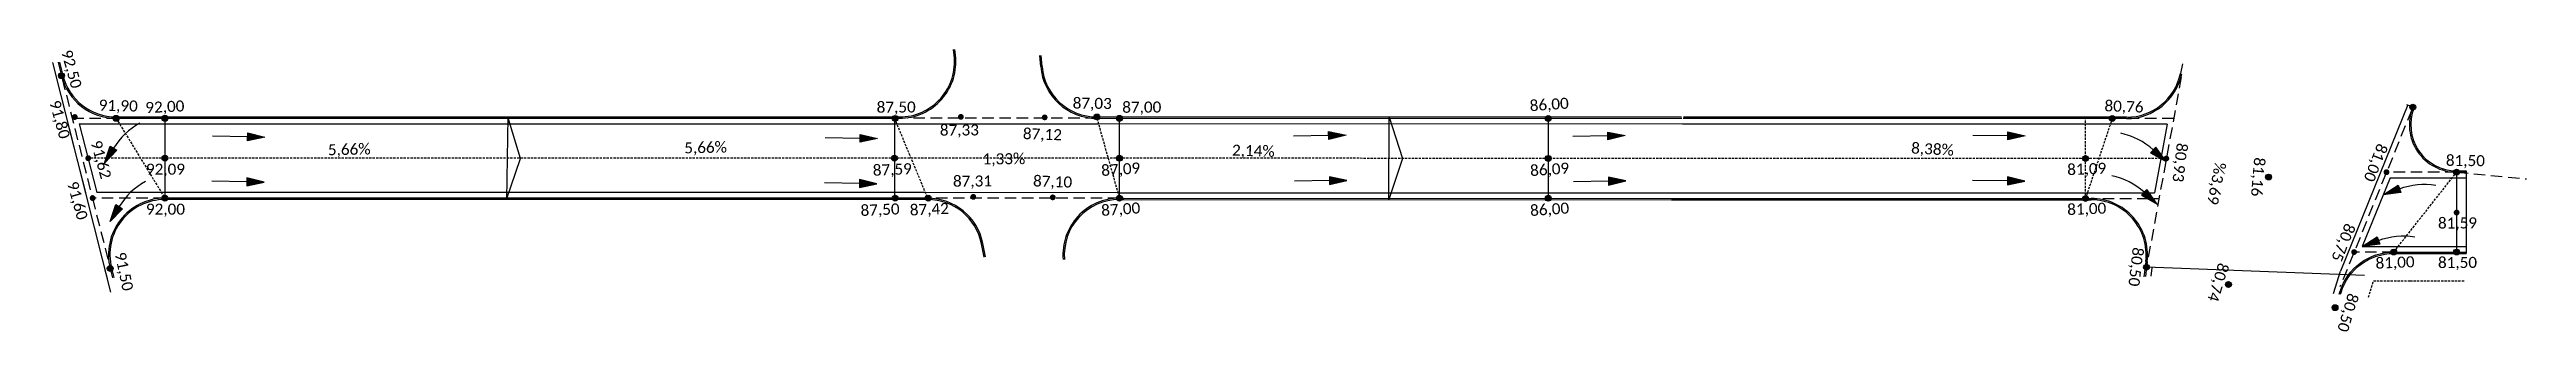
# Model space of a CAD drawing. Header units: metres. Extents: x 2615496 to 2632651, y 4927671 to 4929056.
# Drawn here: x 2630123.5 to 2630393.5, y 4929024.9 to 4929055.6 of the extents above; entities that cross this region are included whole.
import ezdxf

# ---------------------------------------------------------------- set-up
doc = ezdxf.new("R2010")
doc.units = ezdxf.units.M
doc.header["$MEASUREMENT"] = 0
doc.linetypes.add('HIDDEN', pattern=[0.375, 0.25, -0.125])
doc.linetypes.add('TRAZOS2', pattern=[0.375, 0.25, -0.125])
doc.layers.add('BocaCalle', color=50, linetype='HIDDEN', plot=False)
doc.layers.add('Eje Calle', color=182, linetype='HIDDEN', plot=False)
for name, color, linetype in [('CotaFCC', 6, 'Continuous'), ('Cuneta', 211, 'Continuous'), ('Escurrimiento', 160, 'Continuous'), ('GáliboS', 2, 'Continuous'), ('Manzanas', 134, 'HIDDEN'), ('Pendiente', 10, 'HIDDEN'), ('Quiebre', 212, 'Continuous'), ('Vereda', 3, 'Continuous')]:
    doc.layers.add(name, color=color, linetype=linetype)
doc.styles.get("Standard").update_dxf_attribs({"font": 'CALIBRI.TTF'})

msp = doc.modelspace()

# ---------------------------------------------------------------- texts
at = {"layer": 'CotaFCC'}
for s, rotation, p in [('92,50', 285.5490142, (2630124.7753, 4929055.38027)), ('91,80', 285.5490142, (2630123.48846, 4929049.8847)), ('91,90', 358.4086727, (2630128.86734, 4929048.9682)), ('92,00', 2.8884198, (2630133.99157, 4929048.67432)), ('87,50', 0.3589002, (2630213.67258, 4929048.73152)), ('87,03', 359.2780953, (2630235.029, 4929049.18609)), ('87,00', 0.4383043, (2630240.44278, 4929048.72153)), ('86,00', 4.097674, (2630284.89194, 4929048.88546)), ('80,76', 357.9714661, (2630347.4754, 4929048.89584)), ('87,33', 0.3589002, (2630220.56077, 4929046.23069)), ('87,12', 358.1012792, (2630229.59065, 4929045.85936)), ('91,62', 285.5490142, (2630127.99243, 4929045.5133)), ('80,93', 263.4456035, (2630355.3859, 4929045.47697)), ('81,00', 248.6239148, (2630377.27423, 4929045.47937)), ('81,50', 359.3739678, (2630384.69773, 4929042.94269)), ('92,09', 0.0220369, (2630134.02616, 4929041.97242)), ('87,59', 2.601153, (2630213.27594, 4929041.84919)), ('87,31', 0.3589002, (2630221.99009, 4929040.67301)), ('87,10', 358.1012792, (2630230.70141, 4929040.70473)), ('87,09', 4.097674, (2630238.19056, 4929041.82625)), ('86,09', 4.097674, (2630284.93748, 4929041.81396)), ('81,09', 2.2508671, (2630343.45497, 4929041.9256)), ('81,16', 265.091261, (2630363.82008, 4929043.90295)), ('91,60', 285.5490142, (2630125.42976, 4929041.0482)), ('92,00', 0.0220369, (2630134.02609, 4929037.62254)), ('87,50', 2.601153, (2630211.94343, 4929037.47287)), ('87,42', 2.601153, (2630217.3104, 4929037.52232)), ('87,00', 4.097674, (2630238.18942, 4929037.47625)), ('86,00', 4.097674, (2630284.93633, 4929037.46396)), ('81,00', 2.2508671, (2630343.45497, 4929037.5756)), ('80,75', 248.6239148, (2630373.74683, 4929036.77937)), ('81,59', 0.2281728, (2630383.84313, 4929036.1063)), ('91,50', 282.0208733, (2630130.62247, 4929033.39234)), ('80,50', 263.4456035, (2630350.58045, 4929034.11703)), ('80,74', 253.3931552, (2630359.9243, 4929032.45754)), ('81,00', 2.374077, (2630377.06111, 4929031.7286)), ('81,50', 0.2281728, (2630383.84313, 4929031.80351)), ('80,50', 253.5535006, (2630374.05771, 4929029.1504))]:
    msp.add_text(s, height=1.2, rotation=rotation, dxfattribs=at).set_placement(p)
at = {"layer": 'Pendiente'}
for s, rotation, p in [('5,66%%%', 1.3336305, (2630153.87254, 4929044.08555, 0)), ('5,66%%%', 1.3336305, (2630192.71446, 4929044.29339, 0)), ('1,33%%%', 0.5371082, (2630225.2208, 4929043.08844)), ('2,14%%%', 358.2794873, (2630252.38769, 4929044.05789)), ('8,38%%%', 356.8805854, (2630326.40023, 4929044.29576)), ('%%%3,69', 258.9927749, (2630359.55376, 4929043.41184))]:
    msp.add_text(s, height=1.2, rotation=rotation, dxfattribs=at).set_placement(p)

# ---------------------------------------------------------------- blocks, each defined once
blk = doc.blocks.new('Flecha Claudio')
at = {"layer": 'Escurrimiento'}
blk.add_hatch(color=256, dxfattribs=at).paths.add_polyline_path([(-1.99, 0.44), (-1.99, -0.46), (0, 0)])
for points in [[(0, 0), (-1.99, -0.46), (-1.99, 0.44), (0, 0)], [(-1.99, -0.01), (-5.99, -0.01)]]:
    blk.add_lwpolyline(points, dxfattribs=at)
blk = doc.blocks.new('Flecha curva')
at = {"layer": 'Escurrimiento'}
blk.add_hatch(color=256, dxfattribs=at).paths.add_polyline_path([(0, 0), (-1.74, -0.85), (-1.21, -1.52)])
blk.add_lwpolyline([(-1.74, -0.85), (-1.21, -1.52), (0, 0), (-1.74, -0.85)], dxfattribs=at)
blk.add_arc((3.16, -7.02), 7.45, 128.5129, 159.4004, dxfattribs=at)

# ---------------------------------------------------------------- hatches: boundary and pattern name
at = {"layer": 'CotaFCC'}
h = msp.add_hatch(color=256, dxfattribs=at)
edge = h.paths.add_edge_path()
edge.add_arc((2630124.81654, 4929052.7605), 0.3186, 0, 360)
h = msp.add_hatch(color=256, dxfattribs=at)
edge = h.paths.add_edge_path()
edge.add_arc((2630381.1036, 4929049.33327), 0.3186, 0, 360)
h = msp.add_hatch(color=256, dxfattribs=at)
edge = h.paths.add_edge_path()
edge.add_arc((2630126.27704, 4929048.26058), 0.3186, -63.7539364, 296.2460636)
h = msp.add_hatch(color=256, dxfattribs=at)
edge = h.paths.add_edge_path()
edge.add_arc((2630130.77849, 4929048.11968), 0.3186, 0, 360)
h = msp.add_hatch(color=256, dxfattribs=at)
edge = h.paths.add_edge_path()
edge.add_arc((2630136.09433, 4929048.11968), 0.3186, 0, 360)
h = msp.add_hatch(color=256, dxfattribs=at)
edge = h.paths.add_edge_path()
edge.add_arc((2630215.68565, 4929048.11071), 0.3186, 0, 360)
h = msp.add_hatch(color=256, dxfattribs=at)
edge = h.paths.add_edge_path()
edge.add_arc((2630222.84602, 4929048.27694), 0.3186, -63.7539364, 296.2460636)
h = msp.add_hatch(color=256, dxfattribs=at)
edge = h.paths.add_edge_path()
edge.add_arc((2630231.9836, 4929048.22029), 0.3186, -66.0115574, 293.9884426)
h = msp.add_hatch(color=256, dxfattribs=at)
edge = h.paths.add_edge_path()
edge.add_arc((2630237.67541, 4929048.26649), 0.3186, 0, 360)
h = msp.add_hatch(color=256, dxfattribs=at)
edge = h.paths.add_edge_path()
edge.add_arc((2630240.12699, 4929048.11584), 0.3186, 0, 360)
h = msp.add_hatch(color=256, dxfattribs=at)
edge = h.paths.add_edge_path()
edge.add_arc((2630286.8739, 4929048.10355), 0.3186, 0, 360)
h = msp.add_hatch(color=256, dxfattribs=at)
edge = h.paths.add_edge_path()
edge.add_arc((2630348.33588, 4929048.09098), 0.3186, 0, 360)
h = msp.add_hatch(color=256, dxfattribs=at)
edge = h.paths.add_edge_path()
edge.add_arc((2630127.73614, 4929043.77407), 0.3186, -63.7539364, 296.2460636)
h = msp.add_hatch(color=256, dxfattribs=at)
edge = h.paths.add_edge_path()
edge.add_arc((2630136.0944, 4929043.76957), 0.3186, 0, 360)
h = msp.add_hatch(color=256, dxfattribs=at)
edge = h.paths.add_edge_path()
edge.add_arc((2630215.6074, 4929043.76968), 0.3186, 0, 360)
h = msp.add_hatch(color=256, dxfattribs=at)
edge = h.paths.add_edge_path()
edge.add_arc((2630240.12584, 4929043.76584), 0.3186, 0, 360)
h = msp.add_hatch(color=256, dxfattribs=at)
edge = h.paths.add_edge_path()
edge.add_arc((2630286.87276, 4929043.75355), 0.3186, 0, 360)
h = msp.add_hatch(color=256, dxfattribs=at)
edge = h.paths.add_edge_path()
edge.add_arc((2630345.42523, 4929043.74098), 0.3186, 0, 360)
h = msp.add_hatch(color=256, dxfattribs=at)
edge = h.paths.add_edge_path()
edge.add_arc((2630354.23843, 4929043.74098), 0.3186, -82.7109754, 277.2890246)
h = msp.add_hatch(color=256, dxfattribs=at)
edge = h.paths.add_edge_path()
edge.add_arc((2630365.37574, 4929041.72179), 0.3186, 0, 360)
h = msp.add_hatch(color=256, dxfattribs=at)
edge = h.paths.add_edge_path()
edge.add_arc((2630378.23097, 4929042.2482), 0.3186, -92.7634237, 267.2365763)
h = msp.add_hatch(color=256, dxfattribs=at)
edge = h.paths.add_edge_path()
edge.add_arc((2630385.87623, 4929042.2482), 0.3186, 0, 360)
h = msp.add_hatch(color=256, dxfattribs=at)
edge = h.paths.add_edge_path()
edge.add_arc((2630128.21835, 4929039.42407), 0.3186, -63.7539364, 296.2460636)
h = msp.add_hatch(color=256, dxfattribs=at)
edge = h.paths.add_edge_path()
edge.add_arc((2630136.09433, 4929039.41968), 0.3186, 0, 360)
h = msp.add_hatch(color=256, dxfattribs=at)
edge = h.paths.add_edge_path()
edge.add_arc((2630215.68565, 4929039.41071), 0.3186, 0, 360)
h = msp.add_hatch(color=256, dxfattribs=at)
edge = h.paths.add_edge_path()
edge.add_arc((2630219.29567, 4929039.41071), 0.3186, 0, 360)
h = msp.add_hatch(color=256, dxfattribs=at)
edge = h.paths.add_edge_path()
edge.add_arc((2630224.20138, 4929039.5607), 0.3186, -63.7539364, 296.2460636)
h = msp.add_hatch(color=256, dxfattribs=at)
edge = h.paths.add_edge_path()
edge.add_arc((2630232.86717, 4929039.50617), 0.3186, -66.0115574, 293.9884426)
h = msp.add_hatch(color=256, dxfattribs=at)
edge = h.paths.add_edge_path()
edge.add_arc((2630240.1247, 4929039.41584), 0.3186, 0, 360)
h = msp.add_hatch(color=256, dxfattribs=at)
edge = h.paths.add_edge_path()
edge.add_arc((2630286.87162, 4929039.40355), 0.3186, 0, 360)
h = msp.add_hatch(color=256, dxfattribs=at)
edge = h.paths.add_edge_path()
edge.add_arc((2630345.42523, 4929039.39098), 0.3186, 0, 360)
h = msp.add_hatch(color=256, dxfattribs=at)
edge = h.paths.add_edge_path()
edge.add_arc((2630385.87623, 4929037.851), 0.3186, -92.7634237, 267.2365763)
h = msp.add_hatch(color=256, dxfattribs=at)
edge = h.paths.add_edge_path()
edge.add_arc((2630374.70356, 4929033.5482), 0.3186, -92.7634237, 267.2365763)
h = msp.add_hatch(color=256, dxfattribs=at)
edge = h.paths.add_edge_path()
edge.add_arc((2630379.02746, 4929033.5482), 0.3186, 0, 360)
h = msp.add_hatch(color=256, dxfattribs=at)
edge = h.paths.add_edge_path()
edge.add_arc((2630385.87623, 4929033.5482), 0.3186, 0, 360)
h = msp.add_hatch(color=256, dxfattribs=at)
edge = h.paths.add_edge_path()
edge.add_arc((2630130.13237, 4929031.7605), 0.3186, 0, 360)
h = msp.add_hatch(color=256, dxfattribs=at)
edge = h.paths.add_edge_path()
edge.add_arc((2630352.07282, 4929031.89209), 0.3186, 0, 360)
h = msp.add_hatch(color=256, dxfattribs=at)
edge = h.paths.add_edge_path()
edge.add_arc((2630361.0054, 4929030.00627), 0.3186, 0, 360)
h = msp.add_hatch(color=256, dxfattribs=at)
edge = h.paths.add_edge_path()
edge.add_arc((2630372.62634, 4929027.48957), 0.3186, 0, 360)
at = {"layer": 'Escurrimiento'}
for points in [[(2630130.8654, 4929044.63076), (2630130.12693, 4929045.07377), (2630129.51365, 4929043.23326)], [(2630145.11552, 4929046.53544), (2630145.10003, 4929045.67442), (2630147.00142, 4929046.08052)], [(2630211.8806, 4929046.36624), (2630211.86511, 4929045.50522), (2630213.76651, 4929045.91132)], [(2630145.0177, 4929040.76166), (2630145.03139, 4929041.62271), (2630146.91793, 4929041.15244)], [(2630211.78278, 4929040.59246), (2630211.79647, 4929041.45351), (2630213.68302, 4929040.98324)], [(2630131.47967, 4929038.27253), (2630130.74121, 4929038.71554), (2630130.12793, 4929036.87503)]]:
    msp.add_hatch(color=256, dxfattribs=at).paths.add_polyline_path(points)

# ---------------------------------------------------------------- linework, layer by layer
at = {"layer": 'BocaCalle'}
for p, q in [((2630130.77849, 4929048.11968), (2630136.09433, 4929039.41968)), ((2630215.6074, 4929048.11968), (2630219.21742, 4929039.41968)), ((2630237.67537, 4929048.11649), (2630240.1247, 4929039.41584)), ((2630345.42523, 4929039.39098), (2630345.42523, 4929048.09098)), ((2630348.33588, 4929048.09098), (2630345.42523, 4929039.39098)), ((2630379.02746, 4929033.5482), (2630385.87623, 4929042.2482))]:
    msp.add_line(p, q, dxfattribs=at)
at = {"layer": 'CotaFCC'}
for centre in [(2630124.81654, 4929052.7605), (2630381.1036, 4929049.33327), (2630130.77849, 4929048.11968), (2630136.09433, 4929048.11968), (2630215.68565, 4929048.11071), (2630237.67541, 4929048.26649), (2630240.12699, 4929048.11584), (2630286.8739, 4929048.10355), (2630348.33588, 4929048.09098), (2630136.0944, 4929043.76957), (2630215.6074, 4929043.76968), (2630240.12584, 4929043.76584), (2630286.87276, 4929043.75355), (2630345.42523, 4929043.74098), (2630365.37574, 4929041.72179), (2630385.87623, 4929042.2482), (2630136.09433, 4929039.41968), (2630215.68565, 4929039.41071), (2630219.29567, 4929039.41071), (2630240.1247, 4929039.41584), (2630286.87162, 4929039.40355), (2630345.42523, 4929039.39098), (2630379.02746, 4929033.5482), (2630385.87623, 4929033.5482), (2630130.13237, 4929031.7605), (2630352.07282, 4929031.89209), (2630361.0054, 4929030.00627), (2630372.62634, 4929027.48957)]:
    msp.add_circle(centre, 0.3186, dxfattribs=at)
at = {"layer": 'Cuneta'}
for p, q in [((2630123.82964, 4929054.21415), (2630130.17188, 4929029.15941)), ((2630380.55768, 4929049.58367), (2630373.20543, 4929031.45007)), ((2630126.7621, 4929047.51968), (2630215.6074, 4929047.51968)), ((2630215.6074, 4929047.51968), (2630237.84429, 4929047.51644)), ((2630301.5033, 4929047.49971), (2630237.84429, 4929047.51644)), ((2630348.33588, 4929047.49098), (2630301.50202, 4929047.49098)), ((2630354.31517, 4929047.49098), (2630348.33588, 4929047.49098)), ((2630354.31517, 4929047.49098), (2630352.94174, 4929039.99098)), ((2630378.63514, 4929041.6482), (2630375.59427, 4929034.1482)), ((2630378.63514, 4929041.6482), (2630386.9072, 4929041.6482)), ((2630385.87623, 4929041.6482), (2630386.9072, 4929041.6482)), ((2630218.96846, 4929040.01968), (2630128.66061, 4929040.01968)), ((2630240.12486, 4929040.01584), (2630218.96846, 4929040.01968)), ((2630240.12486, 4929040.01584), (2630240.60032, 4929040.01572)), ((2630240.60032, 4929040.01572), (2630302.60312, 4929039.99942)), ((2630300.40023, 4929039.99098), (2630345.42523, 4929039.99098)), ((2630345.42523, 4929039.99098), (2630352.94174, 4929039.99098)), ((2630375.59427, 4929034.1482), (2630385.87623, 4929034.1482)), ((2630380.80514, 4929034.1482), (2630386.9072, 4929034.1482)), ((2630129.55072, 4929031.61327), (2630129.78781, 4929030.67666)), ((2630352.66849, 4929031.82014), (2630352.55889, 4929030.91277)), ((2630372.46724, 4929029.02646), (2630373.20543, 4929031.45007))]:
    msp.add_line(p, q, dxfattribs=at)
at = {"layer": 'Defpoints'}
for p, q in [((2630125.52425, 4929047.51968), (2630127.42276, 4929040.01968)), ((2630126.7621, 4929047.51968), (2630128.66061, 4929040.01968))]:
    msp.add_line(p, q, dxfattribs=at)
at = {"layer": 'Eje Calle'}
for p, q in [((2630215.6074, 4929043.76968), (2630127.71135, 4929043.76968)), ((2630215.6074, 4929043.76968), (2630136.09433, 4929043.76968)), ((2630225.52266, 4929043.76968), (2630215.6074, 4929043.76968)), ((2630240.11451, 4929043.76585), (2630225.52266, 4929043.76968)), ((2630286.87276, 4929043.75355), (2630240.12584, 4929043.76584)), ((2630353.62846, 4929043.74098), (2630286.87276, 4929043.75355))]:
    msp.add_line(p, q, dxfattribs=at)
at = {"layer": 'Escurrimiento', "linetype": 'TRAZOS2', "ltscale": 5}
for p, q in [((2630124.89472, 4929052.45164), (2630128.19357, 4929039.41968)), ((2630355.86922, 4929052.64636), (2630352.12615, 4929032.2062)), ((2630125.99129, 4929048.11968), (2630130.77849, 4929048.11968)), ((2630237.67537, 4929048.11649), (2630217.0325, 4929048.15076)), ((2630355.03502, 4929048.09098), (2630348.33588, 4929048.09098)), ((2630380.98389, 4929049.03801), (2630373.15983, 4929029.74075)), ((2630385.87623, 4929042.2482), (2630378.23097, 4929042.2482)), ((2630385.8775, 4929042.24814), (2630393.48723, 4929041.51181)), ((2630136.09433, 4929039.41968), (2630128.19357, 4929039.41968)), ((2630128.19357, 4929039.41968), (2630130.05419, 4929032.06936)), ((2630240.1247, 4929039.41584), (2630219.6132, 4929039.43685)), ((2630345.42523, 4929039.39098), (2630353.44185, 4929039.39098)), ((2630379.02746, 4929033.5482), (2630374.70356, 4929033.5482))]:
    msp.add_line(p, q, dxfattribs=at)
at = {"layer": 'Escurrimiento'}
msp.add_lwpolyline([(2630130.12693, 4929045.07377), (2630130.8654, 4929044.63076), (2630129.51365, 4929043.23326), (2630130.12693, 4929045.07377)], dxfattribs=at)
for points, elevation in [([(2630145.10777, 4929046.10493), (2630141.29282, 4929046.17356)], 0.00006), ([(2630147.00142, 4929046.08052), (2630145.10003, 4929045.67442), (2630145.11552, 4929046.53544), (2630147.00142, 4929046.08052)], 0.00006), ([(2630211.87286, 4929045.93573), (2630208.0579, 4929046.00436)], 0.00006), ([(2630213.76651, 4929045.91132), (2630211.86511, 4929045.50522), (2630211.8806, 4929046.36624), (2630213.76651, 4929045.91132)], 0.00006), ([(2630145.02454, 4929041.19219), (2630141.20945, 4929041.25283)], 0.00003), ([(2630146.91793, 4929041.15244), (2630145.03139, 4929041.62271), (2630145.0177, 4929040.76166), (2630146.91793, 4929041.15244)], 0.00003), ([(2630213.68302, 4929040.98324), (2630211.79647, 4929041.45351), (2630211.78278, 4929040.59246), (2630213.68302, 4929040.98324)], 0.00003), ([(2630130.74121, 4929038.71554), (2630131.47967, 4929038.27253), (2630130.12793, 4929036.87503), (2630130.74121, 4929038.71554)], 92.5), ([(2630211.78963, 4929041.02299), (2630207.97453, 4929041.08363)], 0.00003)]:
    msp.add_lwpolyline(points, dxfattribs=dict(at, elevation=elevation))
for centre in [(2630136.8835, 4929041.01764), (2630137.49778, 4929034.65941, 92.5)]:
    msp.add_arc(centre, 7.45, 118.1340994, 149.0215632, dxfattribs=at)
at = {"layer": 'GáliboS'}
for p, q in [((2630173.46723, 4929048.26968), (2630173.32076, 4929039.27087)), ((2630174.85319, 4929043.74653), (2630173.46723, 4929048.26968)), ((2630173.32076, 4929039.27087), (2630174.85319, 4929043.74653))]:
    msp.add_line(p, q, dxfattribs=at)
msp.add_lwpolyline([(2630269.50517, 4929039.25816), (2630269.53437, 4929048.25811), (2630270.97914, 4929043.7534), (2630269.50517, 4929039.25816)], dxfattribs=at)
at = {"layer": 'Manzanas'}
msp.add_lwpolyline([(2630376.26309, 4929028.61856), (2630376.80514, 4929030.3982), (2630380.80514, 4929030.3982), (2630386.80014, 4929030.3982)], dxfattribs=at)
at = {"layer": 'Quiebre'}
for p, q in [((2630381.1036, 4929049.33327), (2630380.43253, 4929049.60535)), ((2630136.09433, 4929048.11968), (2630136.09425, 4929039.41968)), ((2630215.6074, 4929048.11968), (2630215.6074, 4929039.41968)), ((2630240.1247, 4929039.41584), (2630240.12699, 4929048.11584)), ((2630286.8739, 4929048.10355), (2630286.87162, 4929039.40355)), ((2630375.83647, 4929030.99283), (2630352.07282, 4929031.89209))]:
    msp.add_line(p, q, dxfattribs=at)
at = {"layer": 'Vereda'}
for p, q in [((2630222.11202, 4929054.9946), (2630222.03689, 4929055.61195)), ((2630222.26092, 4929055.01273), (2630222.18885, 4929055.60488)), ((2630231.54751, 4929053.76451), (2630231.44875, 4929054.97035)), ((2630231.69701, 4929053.77676), (2630231.60032, 4929054.95731)), ((2630124.44446, 4929054.23036), (2630124.81654, 4929052.7605)), ((2630124.59817, 4929054.23441), (2630124.96195, 4929052.79731)), ((2630355.9987, 4929054.03884), (2630355.77579, 4929052.9917)), ((2630130.77849, 4929048.26968), (2630216.15598, 4929048.26968)), ((2630130.77849, 4929048.11968), (2630216.15598, 4929048.11968)), ((2630301.41532, 4929048.09973), (2630237.67537, 4929048.11649)), ((2630301.39332, 4929048.24974), (2630237.67541, 4929048.26649)), ((2630348.33588, 4929048.09098), (2630301.59016, 4929048.09098)), ((2630348.33588, 4929048.24098), (2630301.6122, 4929048.24098)), ((2630349.90729, 4929048.24098), (2630348.33588, 4929048.24098)), ((2630349.90729, 4929048.09098), (2630348.33588, 4929048.09098)), ((2630385.87623, 4929042.2482), (2630385.87623, 4929033.5482)), ((2630386.9072, 4929042.3982), (2630386.9072, 4929033.3982)), ((2630219.21742, 4929039.41968), (2630136.09433, 4929039.41968)), ((2630219.21742, 4929039.26968), (2630136.09433, 4929039.26968)), ((2630240.12466, 4929039.26584), (2630240.60012, 4929039.26572)), ((2630240.1247, 4929039.41584), (2630240.60016, 4929039.41572)), ((2630240.60012, 4929039.26572), (2630302.7131, 4929039.24939)), ((2630240.60016, 4929039.41572), (2630302.6911, 4929039.3994)), ((2630300.29006, 4929039.24098), (2630345.42523, 4929039.24098)), ((2630300.31209, 4929039.39098), (2630345.42523, 4929039.39098)), ((2630345.42523, 4929039.39098), (2630346.04105, 4929039.39098)), ((2630345.42523, 4929039.24098), (2630346.04105, 4929039.24098)), ((2630225.39211, 4929033.00684), (2630225.09832, 4929034.45926)), ((2630225.54488, 4929033.00816), (2630225.24534, 4929034.489)), ((2630130.13237, 4929031.7605), (2630130.38719, 4929030.75385)), ((2630130.27779, 4929031.79731), (2630130.53704, 4929030.77314)), ((2630351.9239, 4929031.91008), (2630351.79713, 4929030.86058)), ((2630351.99775, 4929032.52146), (2630351.9239, 4929031.91008)), ((2630352.07282, 4929031.89209), (2630351.94949, 4929030.87102)), ((2630352.14667, 4929032.50347), (2630352.07282, 4929031.89209))]:
    msp.add_line(p, q, dxfattribs=at)
for points in [[(2630381.16264, 4929049.47887), (2630381.1036, 4929049.33327, 0.53210157), (2630385.87623, 4929042.2482), (2630386.9072, 4929042.2482)], [(2630381.31387, 4929049.45268), (2630381.24261, 4929049.2769, 0.53210157), (2630385.87623, 4929042.3982), (2630386.9072, 4929042.3982)], [(2630373.07457, 4929028.96119), (2630373.1443, 4929029.19012, -0.330041221), (2630379.02746, 4929033.5482), (2630380.80514, 4929033.5482), (2630386.9072, 4929033.5482)], [(2630373.22641, 4929028.94488), (2630373.28779, 4929029.14642, -0.330041221), (2630379.02746, 4929033.3982), (2630380.80514, 4929033.3982), (2630386.9072, 4929033.3982)]]:
    msp.add_lwpolyline(points, format="xyb", dxfattribs=at)
for centre, radius, start, end in [((2630216.15598, 4929054.26968), 6.15, 270, 6.9394296), ((2630216.15598, 4929054.26968), 6, 270, 6.9394296), ((2630130.77849, 4929054.26968), 6.15, 194.2051827, 270), ((2630130.77849, 4929054.26968), 6, 194.2051827, 270), ((2630237.67699, 4929054.26649), 6.15, 184.6818087, 269.9849373), ((2630237.67699, 4929054.26649), 6, 184.6818087, 269.9849373), ((2630349.90729, 4929054.24098), 6, 270, 347.9823951), ((2630349.90729, 4929054.24098), 6.15, 270, 347.9823951), ((2630136.09433, 4929033.26968), 6.15, 90, 194.2051827), ((2630136.09433, 4929033.26968), 6, 90, 194.2051827), ((2630219.21742, 4929033.26968), 6.15, 11.4353771, 90), ((2630219.21742, 4929033.26968), 6, 11.4353771, 90), ((2630240.12308, 4929033.26584), 6.15, 89.9849373, 184.877689), ((2630240.12308, 4929033.26584), 6, 89.9849373, 185.0444118), ((2630346.04105, 4929033.24098), 6.15, 353.1125273, 90), ((2630346.04105, 4929033.24098), 6, 353.1125273, 90)]:
    msp.add_arc(centre, radius, start, end, dxfattribs=at)

# ---------------------------------------------------------------- block references
at = {"layer": 'Escurrimiento'}
for p, xscale, yscale, zscale, rotation in [((2630264.83075, 4929046.27993, 0.00005), 0.9538932843795459, 0.9538932843795461, 0.9538932843795461, 0.9290901462269817), ((2630295.25136, 4929046.23566, 0.00006), 0.9538932843795459, 0.9538932843795461, 0.9538932843795461, 0.9290901462269817), ((2630338.86434, 4929046.21498, 0.00006), 0.9538932843795458, 0.9538932843795461, 0.9538932843795461, 359.5301881960207), ((2630264.91583, 4929041.35188, 0.00003), -0.9538932843795461, 0.9538932843795462, 0.9538932843795465, 181.0490282063711), ((2630295.33644, 4929041.3076, 0.00004), -0.9538932843795461, 0.9538932843795462, 0.9538932843795465, 181.0490282063711), ((2630338.82909, 4929041.28631, 0.00003), -0.9538932843795461, 0.9538932843795462, 0.9538932843795465, 179.6501262561648)]:
    msp.add_blockref('Flecha Claudio', p, dxfattribs=dict(at, xscale=xscale, yscale=yscale, zscale=zscale, rotation=rotation))
at = {"layer": 'Escurrimiento', "rotation": 278.9554914299513}
for p in [(2630354.21052, 4929043.40163), (2630353.22722, 4929038.78257)]:
    msp.add_blockref('Flecha curva', p, dxfattribs=at)
at = {"layer": 'Escurrimiento', "xscale": -1, "rotation": 59.49869361486044}
for p in [(2630377.87495, 4929039.77328), (2630375.59427, 4929034.1482)]:
    msp.add_blockref('Flecha curva', p, dxfattribs=at)

msp.set_redraw_order([(e.dxf.handle, doc.entitydb.next_handle()) for e in msp.query("TEXT MTEXT ATTDEF DIMENSION ARC_DIMENSION")])  # texts and dimensions are drawn at this point

doc.saveas('drawing.dxf')
